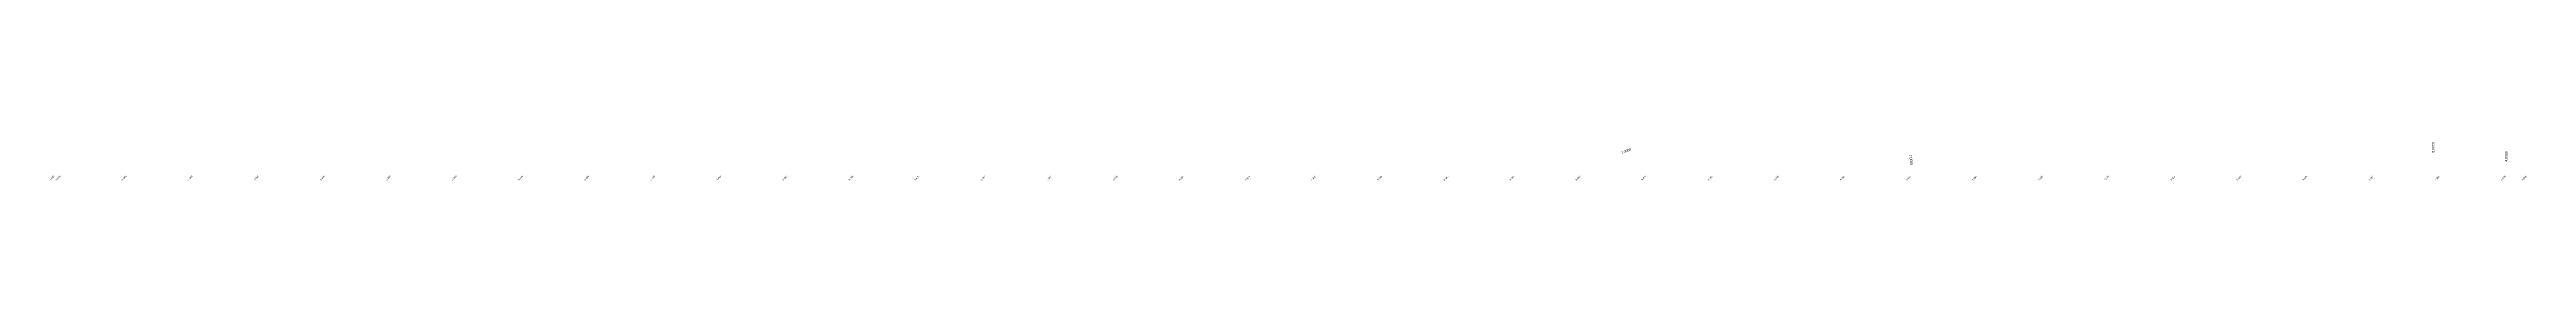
# Model space of a CAD drawing. Header units: metres. Extents: x 286386 to 287779, y 2079267 to 2080589.
# Drawn here: x 286458 to 287207, y 2080279 to 2080291 of the extents above; entities that cross this region are included whole.
import ezdxf
from ezdxf.enums import TextEntityAlignment as Align

# ---------------------------------------------------------------- set-up
doc = ezdxf.new("R2010")
doc.units = ezdxf.units.M
doc.header["$MEASUREMENT"] = 0
doc.layers.add('ESContAnn', color=231, linetype='Continuous')
doc.layers.add('ESElevation', color=150, linetype='Continuous')

msp = doc.modelspace()

# ---------------------------------------------------------------- texts
at = {"layer": 'ESContAnn'}
for s, rotation, p in [('7.0000', 21.1135, (286934.58, 2080288.17)), ('7.0000', 275.83949, (287020.82, 2080285.51)), ('5.0000', 89.3969, (287178.81, 2080289.29)), ('4.0000', 88.99491, (287200.94, 2080286.54))]:
    msp.add_text(s, height=0.75, rotation=rotation, dxfattribs=at).set_placement(p, align=Align.MIDDLE_CENTER)
at = {"layer": 'ESElevation'}
for s, p in [('-1.500', (286458.17, 2080280)), ('-1.500', (286460, 2080280)), ('-1.500', (286480, 2080280)), ('-1.500', (286500, 2080280)), ('-1.500', (286520, 2080280)), ('-1.500', (286540, 2080280)), ('-1.500', (286560, 2080280)), ('-1.500', (286580, 2080280)), ('-1.500', (286600, 2080280)), ('-1.500', (286620, 2080280)), ('-1.490', (286640, 2080280)), ('-1.294', (286660, 2080280)), ('-0.262', (286680, 2080280)), ('0.278', (286700, 2080280)), ('0.620', (286720, 2080280)), ('1.067', (286740, 2080280)), ('1.957', (286760, 2080280)), ('3.073', (286780, 2080280)), ('4.291', (286800, 2080280)), ('4.554', (286820, 2080280)), ('4.665', (286840, 2080280)), ('5.038', (286860, 2080280)), ('5.662', (286880, 2080280)), ('6.341', (286900, 2080280)), ('6.915', (286920, 2080280)), ('6.977', (286940, 2080280)), ('6.762', (286960, 2080280)), ('6.143', (286980, 2080280)), ('6.150', (287000, 2080280)), ('6.878', (287020, 2080280)), ('7.934', (287040, 2080280)), ('7.635', (287060, 2080280)), ('7.315', (287080, 2080280)), ('6.898', (287100, 2080280)), ('6.615', (287120, 2080280)), ('6.489', (287140, 2080280)), ('6.267', (287160, 2080280)), ('4.939', (287180, 2080280)), ('4.024', (287200, 2080280)), ('3.843', (287206.34, 2080280))]:
    msp.add_text(s, height=0.5, rotation=45, dxfattribs=at).set_placement(p, align=Align.MIDDLE_CENTER)

doc.saveas('drawing.dxf')
